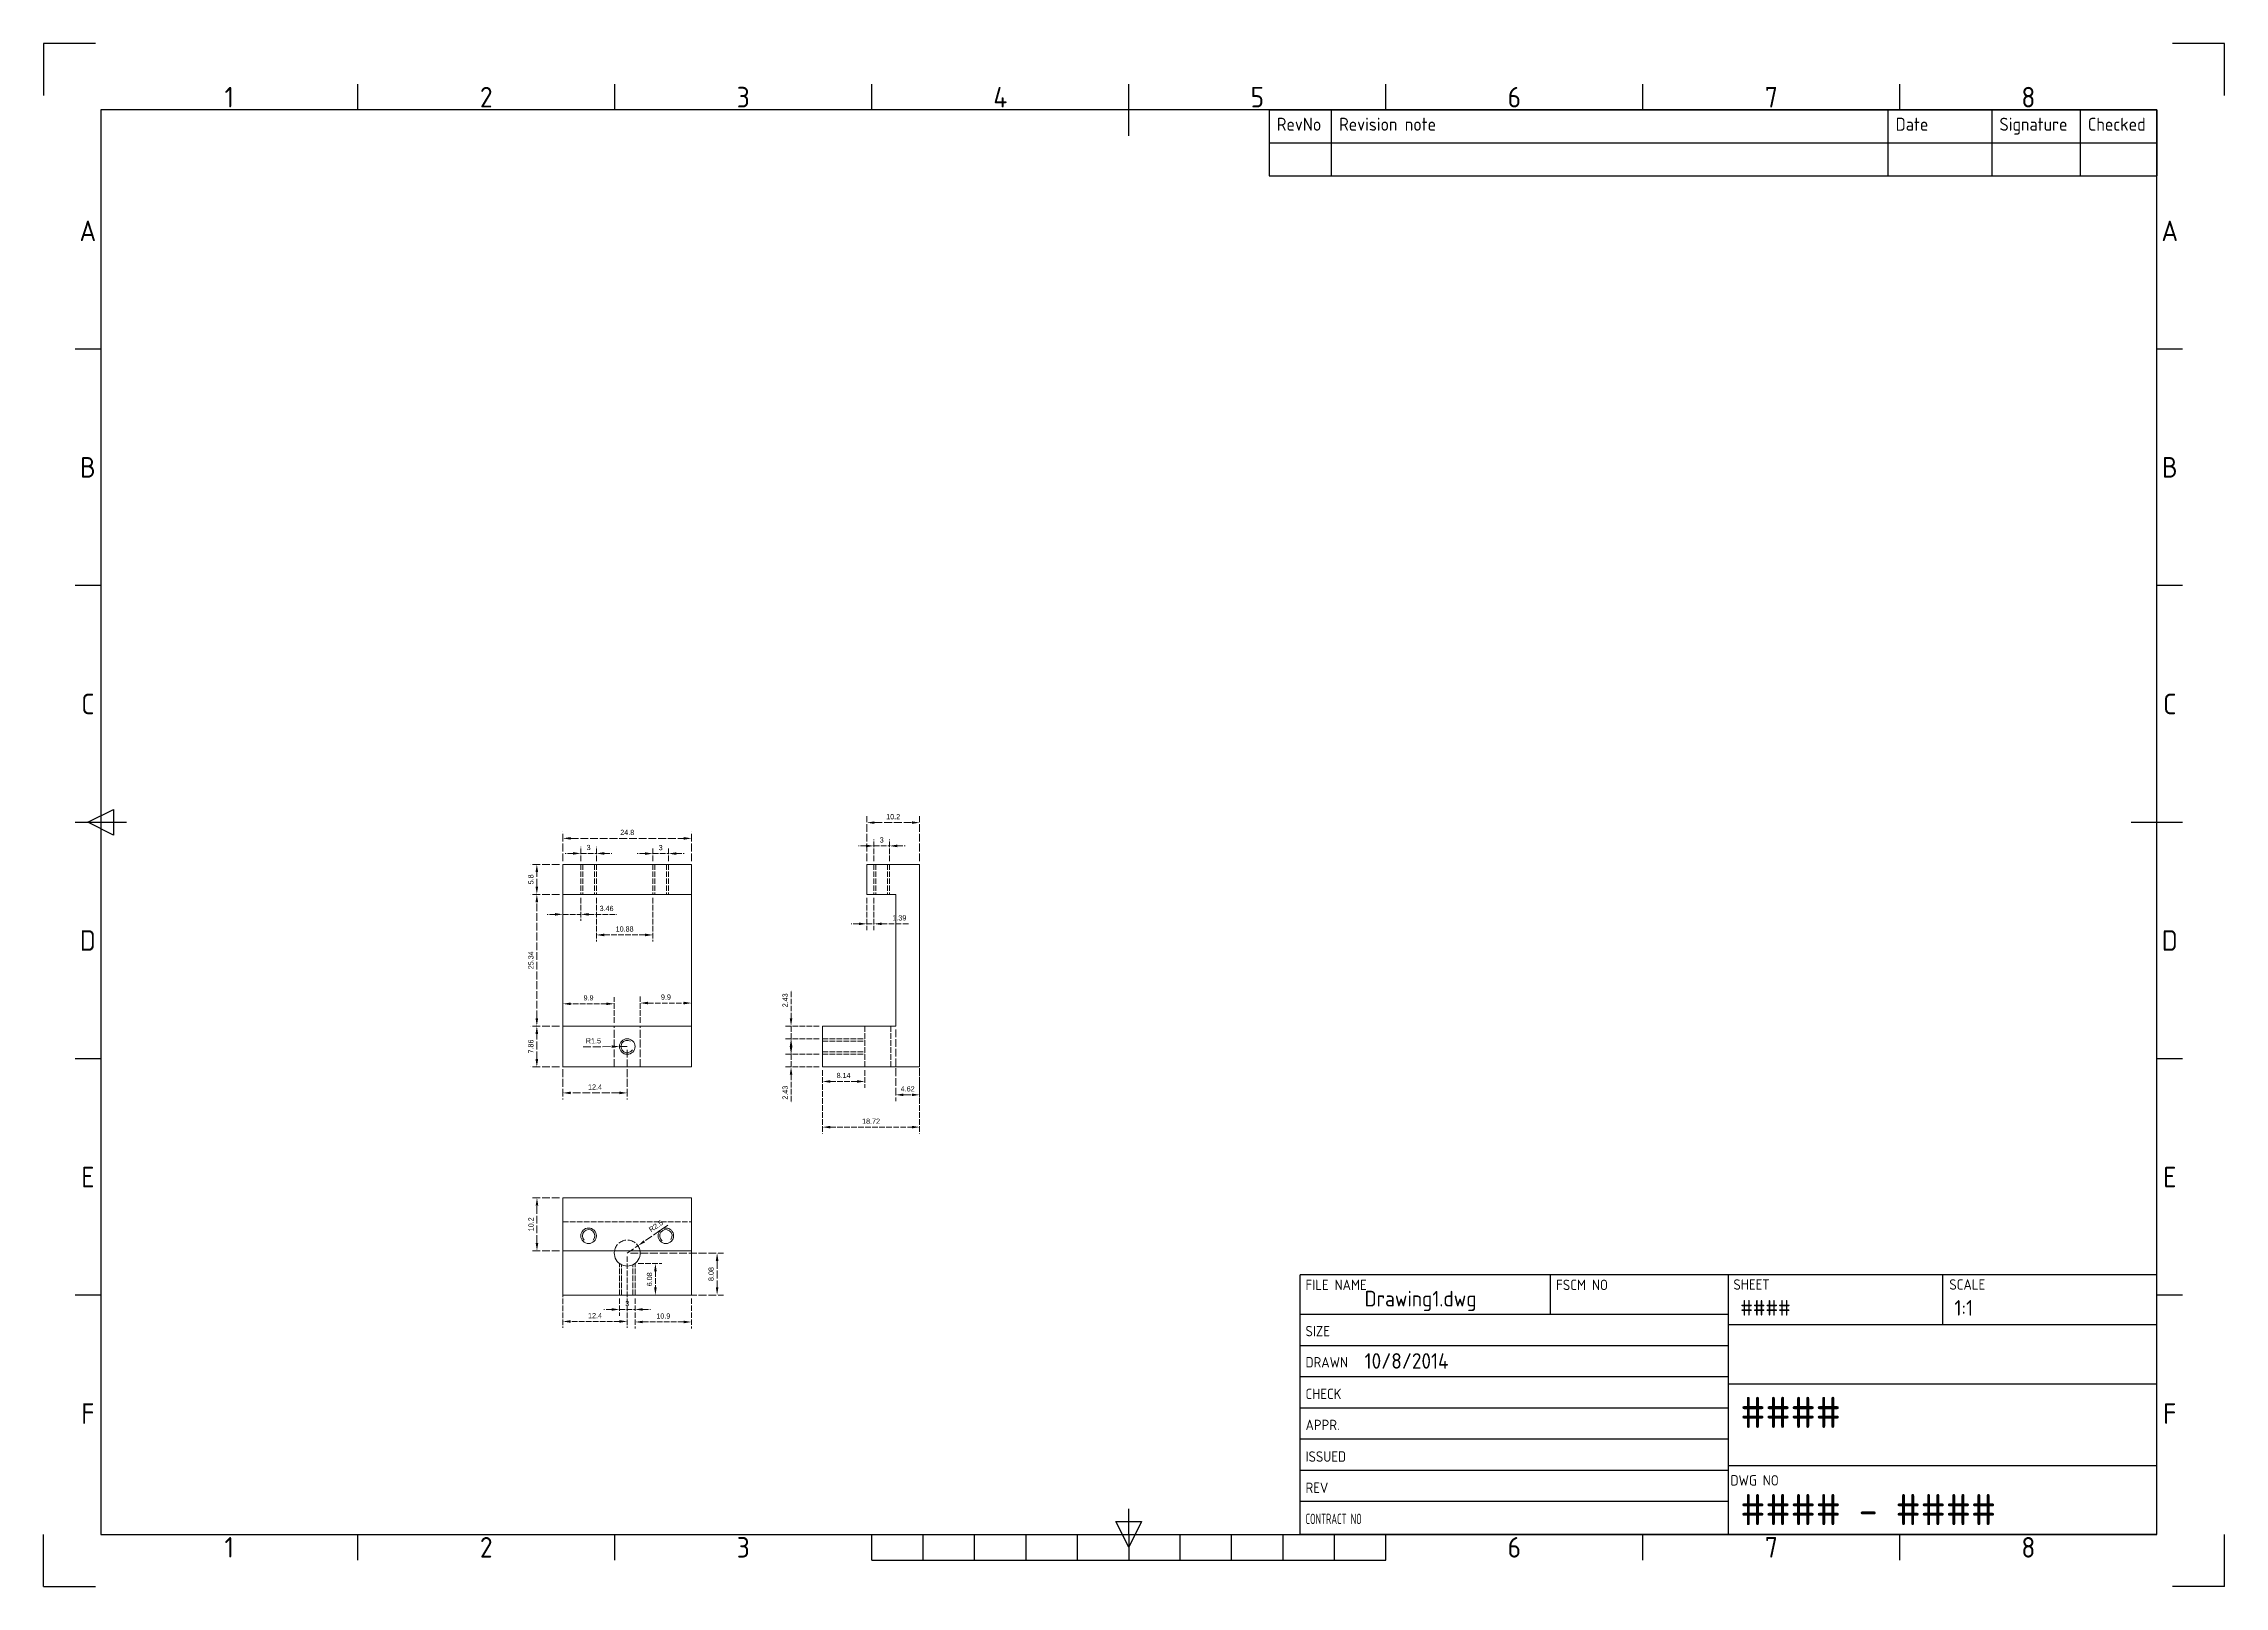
# Paper-space layout 'ISO A3 Title Block' of a CAD drawing. Header units: millimetres. Extents: x 0 to 420, y 0 to 297.
import ezdxf
from ezdxf.enums import TextEntityAlignment as Align

# ---------------------------------------------------------------- set-up
doc = ezdxf.new("R2010")
doc.units = ezdxf.units.MM
doc.header["$LTSCALE"] = 0.5
doc.linetypes.add('ACAD_ISO02W100', pattern=[15, 12, -3])
doc.layers.add('Dimensions', color=7, linetype='Continuous')
doc.layers.add('Title Block', color=7, linetype='Continuous')
doc.styles.add('ACISOTS', font='isocp.shx', dxfattribs={"height": 1})
doc.styles.add('Dimensions', font='.Helvetica Neue Desk UI.ttf')
doc.styles.add('ISO Proportional', font='isocp.shx')
doc.dimstyles.new('ISO-25', dxfattribs={"dimtxt": 1, "dimasz": 1.5, "dimexe": 1.25, "dimexo": 0.625, "dimtad": 1, "dimdsep": 46, "dimtxsty": 'Dimensions', "dimcen": 2.5, "dimclrd": 5, "dimclre": 5, "dimadec": 0, "dimazin": 0, "dimtfac": 1, "dimtmove": 0, "dimatfit": 3, "dimfxl": 1, "dimlwd": 9, "dimlwe": 9, "dimarcsym": 0})

psp = doc.layouts.new('ISO A3 Title Block')

# ---------------------------------------------------------------- blocks, each defined once
blk = doc.blocks.new('*T3')
at = {"layer": 'Title Block', "color": 0, "lineweight": -2}
for p, q in [((0, 0), (12, 0)), ((0, 0), (0, -6.33)), ((12, 0), (119.19, 0)), ((12, 0), (12, -6.33)), ((119.19, 0), (139.19, 0)), ((119.19, 0), (119.19, -6.33)), ((139.19, 0), (156.21, 0)), ((139.19, 0), (139.19, -6.33)), ((156.21, 0), (171, 0)), ((156.21, 0), (156.21, -6.33)), ((171, 0), (171, -6.33)), ((0, -6.33), (12, -6.33)), ((0, -6.33), (0, -12.67)), ((12, -6.33), (119.19, -6.33)), ((12, -6.33), (12, -12.67)), ((119.19, -6.33), (139.19, -6.33)), ((119.19, -6.33), (119.19, -12.67)), ((139.19, -6.33), (156.21, -6.33)), ((139.19, -6.33), (139.19, -12.67)), ((156.21, -6.33), (171, -6.33)), ((156.21, -6.33), (156.21, -12.67)), ((171, -6.33), (171, -12.67)), ((0, -12.67), (12, -12.67)), ((12, -12.67), (119.19, -12.67)), ((119.19, -12.67), (139.19, -12.67)), ((139.19, -12.67), (156.21, -12.67)), ((156.21, -12.67), (171, -12.67))]:
    blk.add_line(p, q, dxfattribs=at)
at = {"layer": 'Title Block', "color": 0, "char_height": 2.5, "attachment_point": 1, "style": 'ISO Proportional'}
for s, insert, width in [('RevNo', (1.5, -1.5), 9), ('Revision note', (13.5, -1.5), 104.1871), ('Date', (120.69, -1.5), 17), ('Signature', (140.69, -1.5), 14.0204), ('Checked', (157.71, -1.5), 11.7925)]:
    blk.add_mtext(s, dxfattribs=dict(at, insert=insert, width=width))
blk = doc.blocks.new('Title Block')
at = {"layer": 'Title Block'}
for p, q in [((0, 297), (0, 287)), ((10, 297), (0, 297)), ((420, 297), (410, 297)), ((420, 287), (420, 297)), ((60.5, 284.23), (60.5, 289.18)), ((110, 284.23), (110, 289.18)), ((159.5, 284.23), (159.5, 289.18)), ((209, 279.28), (209, 289.18)), ((258.5, 284.23), (258.5, 289.18)), ((308, 284.23), (308, 289.18)), ((357.5, 284.23), (357.5, 289.18)), ((407, 284.23), (11, 284.23)), ((11, 284.23), (11, 10)), ((407, 10), (407, 284.23)), ((11, 238.19), (6.05, 238.19)), ((411.95, 238.19), (407, 238.19)), ((11, 192.66), (6.05, 192.66)), ((411.95, 192.66), (407, 192.66)), ((6.05, 147.12), (15.95, 147.12)), ((8.52, 147.12), (13.47, 149.59)), ((13.47, 144.64), (8.52, 147.12)), ((13.47, 149.59), (13.47, 144.64)), ((402.05, 147.12), (411.95, 147.12)), ((11, 101.58), (6.05, 101.58)), ((411.95, 101.58), (407, 101.58)), ((407, 60), (242, 60)), ((242, 10), (242, 60)), ((290.14, 60), (290.14, 52.38)), ((324.5, 10), (324.5, 60)), ((365.75, 50.35), (365.75, 60)), ((407, 10), (407, 60)), ((11, 56.03), (6.05, 56.03)), ((411.95, 56.03), (407, 56.03)), ((242, 52.38), (324.5, 52.38)), ((242, 46.38), (324.5, 46.38)), ((407, 50.35), (324.5, 50.35)), ((242, 40.38), (324.5, 40.38)), ((324.5, 39.01), (407, 39.01)), ((242, 34.38), (324.5, 34.38)), ((242, 28.38), (324.5, 28.38)), ((242, 22.38), (324.5, 22.38)), ((324.5, 23.29), (407, 23.29)), ((209, 10), (209, 14.95)), ((242, 16.38), (324.5, 16.38)), ((0, 0), (0, 10)), ((11, 10), (407, 10)), ((60.5, 5.05), (60.5, 10)), ((110, 5.05), (110, 10)), ((159.5, 5.05), (159.5, 10)), ((169.4, 5.05), (169.4, 10)), ((179.3, 5.05), (179.3, 10)), ((189.2, 5.05), (189.2, 10)), ((199.1, 5.05), (199.1, 10)), ((206.53, 12.47), (211.47, 12.47)), ((209, 7.52), (206.53, 12.47)), ((211.47, 12.47), (209, 7.52)), ((209, 10), (209, 5.05)), ((218.9, 5.05), (218.9, 10)), ((228.8, 5.05), (228.8, 10)), ((238.7, 5.05), (238.7, 10)), ((407, 10), (242, 10)), ((248.6, 5.05), (248.6, 10)), ((258.5, 5.05), (258.5, 10)), ((308, 5.05), (308, 10)), ((357.5, 5.05), (357.5, 10)), ((420, 0), (420, 10)), ((159.5, 5.05), (258.5, 5.05)), ((0, 0), (10, 0)), ((420, 0), (410, 0))]:
    blk.add_line(p, q, dxfattribs=at)
blk.add_blockref('*T3', (236, 284.23))
at = {"layer": 'Title Block', "style": 'ISO Proportional'}
for s, p in [('1', (35.75, 286.7)), ('2', (85.25, 286.7)), ('3', (134.75, 286.7)), ('4', (184.25, 286.7)), ('5', (233.75, 286.7)), ('6', (283.25, 286.7)), ('7', (332.75, 286.7)), ('8', (382.25, 286.7)), ('A', (8.52, 260.96)), ('A', (409.48, 260.96)), ('B', (8.52, 215.43)), ('B', (409.48, 215.43)), ('C', (8.52, 169.88)), ('C', (409.48, 169.88)), ('D', (8.52, 124.34)), ('D', (409.48, 124.34)), ('E', (8.52, 78.8)), ('E', (409.48, 78.8)), ('F', (8.52, 33.27)), ('F', (409.48, 33.27)), ('1', (35.75, 7.52)), ('2', (85.25, 7.52)), ('3', (134.75, 7.52)), ('6', (283.25, 7.52)), ('7', (332.75, 7.52)), ('8', (382.25, 7.52))]:
    blk.add_text(s, height=3.96, dxfattribs=at).set_placement(p, align=Align.MIDDLE)
at = {"layer": 'Title Block', "lineweight": 25, "style": 'ACISOTS'}
for s, p in [('FILE NAME', (243.03, 57.04)), ('FSCM NO', (291.3, 57.04)), ('SHEET', (325.45, 57.11)), ('SCALE', (367.03, 57.11)), ('SIZE', (243.03, 48.14)), ('DRAWN', (243.03, 42.14)), ('CHECK', (243.03, 36.05)), ('APPR.', (243.03, 30.08)), ('ISSUED', (243.03, 23.99)), ('REV', (243.03, 17.99))]:
    blk.add_text(s, height=2, dxfattribs=at).set_placement(p)
at = {"layer": 'Title Block', "lineweight": 25, "style": 'ACISOTS', "width": 0.683519}
blk.add_text('CONTRACT NO', height=2, dxfattribs=at).set_placement((243.03, 11.99))
at = {"layer": 'Title Block', "insert": (324.88, 21.41), "char_height": 2, "width": 8.8, "attachment_point": 1, "style": 'ACISOTS'}
blk.add_mtext('DWG NO', dxfattribs=at)
at = {"layer": 'Title Block', "lineweight": 35, "style": 'ACISOTS'}
for tag, p, height in [('FILE_NAME', (254.41, 53.9), 3), ('FSCM_NO', (293.68, 53.04), 3), ('SHEET', (326.77, 52.11), 3), ('SCALE', (368.02, 52.11), 3), ('SIZE', (254.7, 48.23), 3), ('DESIGN_ACTIVITY', (328.79, 43.14), 3.5), ('CHECK_DATE', (254.41, 41.9), 3), ('CHECK_DATE', (254.7, 36.14), 3), ('CHECKED_BY', (277.96, 36.14), 3), ('SHEETNAME', (326.77, 30.48), 6), ('APPROVAL_DATE', (254.7, 30.17), 3), ('APPROVED_BY', (277.96, 30.17), 3), ('ISSUE_DATE', (254.7, 24.08), 3), ('ISSUED_BY', (277.96, 24.08), 3), ('DRAWING_SUBTITLE', (328.79, 25.44), 3), ('REVISION', (254.7, 18.08), 3), ('SHEETNUMBER-NAME', (326.77, 11.76), 6), ('CONTRACT_NO', (254.7, 12.08), 3.5)]:
    blk.add_attdef(tag, p, '', height=height, dxfattribs=at)
blk = doc.blocks.new('*D5')
at = {"layer": 'Defpoints', "color": 0, "linetype": 'ACAD_ISO02W100', "lineweight": 25, "ltscale": 0.25, "transparency": 16777216}
for p in [(124.8, 144), (100, 139), (124.8, 139)]:
    blk.add_point(p, dxfattribs=at)
at = {"layer": 'Dimensions', "color": 5, "linetype": 'ACAD_ISO02W100', "lineweight": 9, "ltscale": 0.25, "transparency": 16777216}
for p, q in [((100, 139.62), (100, 145.25)), ((101.5, 144), (123.3, 144)), ((124.8, 139.62), (124.8, 145.25))]:
    blk.add_line(p, q, dxfattribs=at)
at = {"layer": 'Dimensions', "color": 5, "linetype": 'ACAD_ISO02W100', "lineweight": 25, "ltscale": 0.25, "transparency": 16777216}
for points in [[(101.5, 144.25), (101.5, 143.75), (100, 144)], [(123.3, 144.25), (123.3, 143.75), (124.8, 144)]]:
    blk.add_solid(points, dxfattribs=at)
at = {"layer": 'Dimensions', "color": 0, "linetype": 'ACAD_ISO02W100', "lineweight": 15, "ltscale": 0.25, "transparency": 16777216, "insert": (112.4, 145.14), "char_height": 1, "attachment_point": 5, "style": 'Dimensions'}
blk.add_mtext('24.8', dxfattribs=at)
blk = doc.blocks.new('*D6')
at = {"layer": 'Defpoints', "color": 0, "linetype": 'ACAD_ISO02W100', "lineweight": 18, "ltscale": 0.25, "transparency": 16777216}
for p in [(110.9, 103.92), (112.4, 103.93)]:
    blk.add_point(p, dxfattribs=at)
at = {"layer": 'Dimensions', "color": 5, "linetype": 'ACAD_ISO02W100', "lineweight": 9, "ltscale": 0.25, "transparency": 16777216}
for p, q in [((103.91, 103.86), (109.4, 103.91)), ((112.4, 103.93), (110.9, 103.92))]:
    blk.add_line(p, q, dxfattribs=at)
at = {"layer": 'Dimensions', "color": 5, "linetype": 'ACAD_ISO02W100', "lineweight": 18, "ltscale": 0.25, "transparency": 16777216}
blk.add_solid([(109.4, 104.16), (109.4, 103.66), (110.9, 103.92)], dxfattribs=at)
at = {"layer": 'Dimensions', "color": 0, "linetype": 'ACAD_ISO02W100', "lineweight": 15, "ltscale": 0.25, "transparency": 16777216, "insert": (105.89, 105.02), "char_height": 1, "attachment_point": 5, "rotation": 0.4644, "style": 'Dimensions'}
blk.add_mtext('R1.5', dxfattribs=at)
blk = doc.blocks.new('*D7')
at = {"layer": 'Defpoints', "color": 0, "linetype": 'ACAD_ISO02W100', "lineweight": 25, "ltscale": 0.25, "transparency": 16777216}
for p in [(94.99, 139), (100, 139), (100, 133.2)]:
    blk.add_point(p, dxfattribs=at)
at = {"layer": 'Dimensions', "color": 5, "linetype": 'ACAD_ISO02W100', "lineweight": 9, "ltscale": 0.25, "transparency": 16777216}
for p, q in [((99.38, 139), (93.74, 139)), ((94.99, 134.7), (94.99, 137.5)), ((99.38, 133.2), (93.74, 133.2))]:
    blk.add_line(p, q, dxfattribs=at)
at = {"layer": 'Dimensions', "color": 5, "linetype": 'ACAD_ISO02W100', "lineweight": 25, "ltscale": 0.25, "transparency": 16777216}
for points in [[(94.74, 137.5), (95.24, 137.5), (94.99, 139)], [(94.74, 134.7), (95.24, 134.7), (94.99, 133.2)]]:
    blk.add_solid(points, dxfattribs=at)
at = {"layer": 'Dimensions', "color": 0, "linetype": 'ACAD_ISO02W100', "lineweight": 15, "ltscale": 0.25, "transparency": 16777216, "insert": (93.85, 136.1), "char_height": 1, "attachment_point": 5, "rotation": 90, "style": 'Dimensions'}
blk.add_mtext('5.8', dxfattribs=at)
blk = doc.blocks.new('*D8')
at = {"layer": 'Defpoints', "color": 0, "linetype": 'ACAD_ISO02W100', "lineweight": 25, "ltscale": 0.25, "transparency": 16777216}
for p in [(94.99, 133.2), (100, 133.2), (100, 107.86)]:
    blk.add_point(p, dxfattribs=at)
at = {"layer": 'Dimensions', "color": 5, "linetype": 'ACAD_ISO02W100', "lineweight": 9, "ltscale": 0.25, "transparency": 16777216}
for p, q in [((99.38, 133.2), (93.74, 133.2)), ((94.99, 109.36), (94.99, 131.7)), ((99.38, 107.86), (93.74, 107.86))]:
    blk.add_line(p, q, dxfattribs=at)
at = {"layer": 'Dimensions', "color": 5, "linetype": 'ACAD_ISO02W100', "lineweight": 25, "ltscale": 0.25, "transparency": 16777216}
for points in [[(94.74, 131.7), (95.24, 131.7), (94.99, 133.2)], [(94.74, 109.36), (95.24, 109.36), (94.99, 107.86)]]:
    blk.add_solid(points, dxfattribs=at)
at = {"layer": 'Dimensions', "color": 0, "linetype": 'ACAD_ISO02W100', "lineweight": 15, "ltscale": 0.25, "transparency": 16777216, "insert": (93.85, 120.53), "char_height": 1, "attachment_point": 5, "rotation": 90, "style": 'Dimensions'}
blk.add_mtext('25.34', dxfattribs=at)
blk = doc.blocks.new('*D9')
at = {"layer": 'Defpoints', "color": 0, "linetype": 'ACAD_ISO02W100', "lineweight": 25, "ltscale": 0.25, "transparency": 16777216}
for p in [(94.99, 107.86), (100, 107.86), (100, 100)]:
    blk.add_point(p, dxfattribs=at)
at = {"layer": 'Dimensions', "color": 5, "linetype": 'ACAD_ISO02W100', "lineweight": 9, "ltscale": 0.25, "transparency": 16777216}
for p, q in [((99.38, 107.86), (93.74, 107.86)), ((94.99, 101.5), (94.99, 106.36)), ((99.38, 100), (93.74, 100))]:
    blk.add_line(p, q, dxfattribs=at)
at = {"layer": 'Dimensions', "color": 5, "linetype": 'ACAD_ISO02W100', "lineweight": 25, "ltscale": 0.25, "transparency": 16777216}
for points in [[(94.74, 106.36), (95.24, 106.36), (94.99, 107.86)], [(94.74, 101.5), (95.24, 101.5), (94.99, 100)]]:
    blk.add_solid(points, dxfattribs=at)
at = {"layer": 'Dimensions', "color": 0, "linetype": 'ACAD_ISO02W100', "lineweight": 15, "ltscale": 0.25, "transparency": 16777216, "insert": (93.85, 103.93), "char_height": 1, "attachment_point": 5, "rotation": 90, "style": 'Dimensions'}
blk.add_mtext('7.86', dxfattribs=at)
blk = doc.blocks.new('*D10')
at = {"layer": 'Defpoints', "color": 0, "linetype": 'ACAD_ISO02W100', "lineweight": 25, "ltscale": 0.25, "transparency": 16777216}
for p in [(100, 103.93), (112.4, 103.93), (100, 95)]:
    blk.add_point(p, dxfattribs=at)
at = {"layer": 'Dimensions', "color": 5, "linetype": 'ACAD_ISO02W100', "lineweight": 9, "ltscale": 0.25, "transparency": 16777216}
for p, q in [((100, 103.31), (100, 93.75)), ((112.4, 103.31), (112.4, 93.75)), ((110.9, 95), (101.5, 95))]:
    blk.add_line(p, q, dxfattribs=at)
at = {"layer": 'Dimensions', "color": 5, "linetype": 'ACAD_ISO02W100', "lineweight": 25, "ltscale": 0.25, "transparency": 16777216}
for points in [[(101.5, 95.25), (101.5, 94.75), (100, 95)], [(110.9, 95.25), (110.9, 94.75), (112.4, 95)]]:
    blk.add_solid(points, dxfattribs=at)
at = {"layer": 'Dimensions', "color": 0, "linetype": 'ACAD_ISO02W100', "lineweight": 15, "ltscale": 0.25, "transparency": 16777216, "insert": (106.2, 96.13), "char_height": 1, "attachment_point": 5, "style": 'Dimensions'}
blk.add_mtext('12.4', dxfattribs=at)
blk = doc.blocks.new('*D14')
at = {"layer": 'Defpoints', "color": 0, "linetype": 'ACAD_ISO02W100', "lineweight": 25, "ltscale": 0.25, "transparency": 16777216}
for p in [(95.02, 74.8), (100, 74.8), (100, 64.6)]:
    blk.add_point(p, dxfattribs=at)
at = {"layer": 'Dimensions', "color": 5, "linetype": 'ACAD_ISO02W100', "lineweight": 9, "ltscale": 0.25, "transparency": 16777216}
for p, q in [((99.38, 74.8), (93.77, 74.8)), ((95.02, 66.1), (95.02, 73.3)), ((99.38, 64.6), (93.77, 64.6))]:
    blk.add_line(p, q, dxfattribs=at)
at = {"layer": 'Dimensions', "color": 5, "linetype": 'ACAD_ISO02W100', "lineweight": 25, "ltscale": 0.25, "transparency": 16777216}
for points in [[(94.77, 73.3), (95.27, 73.3), (95.02, 74.8)], [(94.77, 66.1), (95.27, 66.1), (95.02, 64.6)]]:
    blk.add_solid(points, dxfattribs=at)
at = {"layer": 'Dimensions', "color": 0, "linetype": 'ACAD_ISO02W100', "lineweight": 15, "ltscale": 0.25, "transparency": 16777216, "insert": (93.87, 69.7), "char_height": 1, "attachment_point": 5, "rotation": 90, "style": 'Dimensions'}
blk.add_mtext('10.2', dxfattribs=at)
blk = doc.blocks.new('*D16')
at = {"layer": 'Defpoints', "color": 0, "linetype": 'ACAD_ISO02W100', "lineweight": 25, "ltscale": 0.25, "transparency": 16777216}
for p in [(112.4, 64.16), (114.46, 65.58)]:
    blk.add_point(p, dxfattribs=at)
at = {"layer": 'Dimensions', "color": 5, "linetype": 'ACAD_ISO02W100', "lineweight": 9, "ltscale": 0.25, "transparency": 16777216}
for p, q in [((120.22, 69.55), (115.69, 66.43)), ((112.4, 64.16), (114.46, 65.58))]:
    blk.add_line(p, q, dxfattribs=at)
at = {"layer": 'Dimensions', "color": 5, "linetype": 'ACAD_ISO02W100', "lineweight": 25, "ltscale": 0.25, "transparency": 16777216}
blk.add_solid([(115.55, 66.64), (115.84, 66.22), (114.46, 65.58)], dxfattribs=at)
at = {"layer": 'Dimensions', "color": 0, "linetype": 'ACAD_ISO02W100', "lineweight": 15, "ltscale": 0.25, "transparency": 16777216, "insert": (117.93, 69.36), "char_height": 1, "attachment_point": 5, "rotation": 34.5697, "style": 'Dimensions'}
blk.add_mtext('R2.5', dxfattribs=at)
blk = doc.blocks.new('*D17')
at = {"layer": 'Defpoints', "color": 0, "linetype": 'ACAD_ISO02W100', "lineweight": 18, "ltscale": 0.25, "transparency": 16777216}
for p in [(168.72, 147.03), (158.52, 139), (168.72, 139)]:
    blk.add_point(p, dxfattribs=at)
at = {"layer": 'Dimensions', "color": 5, "linetype": 'ACAD_ISO02W100', "lineweight": 9, "ltscale": 0.25, "transparency": 16777216}
for p, q in [((158.52, 139.62), (158.52, 148.28)), ((160.02, 147.03), (167.22, 147.03)), ((168.72, 139.62), (168.72, 148.28))]:
    blk.add_line(p, q, dxfattribs=at)
at = {"layer": 'Dimensions', "color": 5, "linetype": 'ACAD_ISO02W100', "lineweight": 18, "ltscale": 0.25, "transparency": 16777216}
for points in [[(160.02, 147.28), (160.02, 146.78), (158.52, 147.03)], [(167.22, 147.28), (167.22, 146.78), (168.72, 147.03)]]:
    blk.add_solid(points, dxfattribs=at)
at = {"layer": 'Dimensions', "color": 0, "linetype": 'ACAD_ISO02W100', "lineweight": 15, "ltscale": 0.25, "transparency": 16777216, "insert": (163.62, 148.17), "char_height": 1, "attachment_point": 5, "style": 'Dimensions'}
blk.add_mtext('10.2', dxfattribs=at)
blk = doc.blocks.new('*D18')
at = {"layer": 'Defpoints', "color": 0, "linetype": 'ACAD_ISO02W100', "lineweight": 25, "ltscale": 0.25, "transparency": 16777216}
for p in [(164.1, 107.86), (168.72, 107.86), (168.72, 94.63)]:
    blk.add_point(p, dxfattribs=at)
at = {"layer": 'Dimensions', "color": 5, "linetype": 'ACAD_ISO02W100', "lineweight": 9, "ltscale": 0.25, "transparency": 16777216}
for p, q in [((164.1, 107.23), (164.1, 93.38)), ((168.72, 107.23), (168.72, 93.38)), ((165.6, 94.63), (167.22, 94.63))]:
    blk.add_line(p, q, dxfattribs=at)
at = {"layer": 'Dimensions', "color": 5, "linetype": 'ACAD_ISO02W100', "lineweight": 25, "ltscale": 0.25, "transparency": 16777216}
for points in [[(165.6, 94.88), (165.6, 94.38), (164.1, 94.63)], [(167.22, 94.88), (167.22, 94.38), (168.72, 94.63)]]:
    blk.add_solid(points, dxfattribs=at)
at = {"layer": 'Dimensions', "color": 0, "linetype": 'ACAD_ISO02W100', "lineweight": 15, "ltscale": 0.25, "transparency": 16777216, "insert": (166.41, 95.77), "char_height": 1, "attachment_point": 5, "style": 'Dimensions'}
blk.add_mtext('4.62', dxfattribs=at)
blk = doc.blocks.new('*D19')
at = {"layer": 'Defpoints', "color": 0, "linetype": 'ACAD_ISO02W100', "lineweight": 25, "ltscale": 0.25, "transparency": 16777216}
for p in [(112.4, 64.16), (112.4, 56.08), (129.71, 56.08)]:
    blk.add_point(p, dxfattribs=at)
at = {"layer": 'Dimensions', "color": 5, "linetype": 'ACAD_ISO02W100', "lineweight": 9, "ltscale": 0.25, "transparency": 16777216}
for p, q in [((113.03, 64.16), (130.96, 64.16)), ((129.71, 62.66), (129.71, 57.58)), ((113.03, 56.08), (130.96, 56.08))]:
    blk.add_line(p, q, dxfattribs=at)
at = {"layer": 'Dimensions', "color": 5, "linetype": 'ACAD_ISO02W100', "lineweight": 25, "ltscale": 0.25, "transparency": 16777216}
for points in [[(129.46, 62.66), (129.96, 62.66), (129.71, 64.16)], [(129.46, 57.58), (129.96, 57.58), (129.71, 56.08)]]:
    blk.add_solid(points, dxfattribs=at)
at = {"layer": 'Dimensions', "color": 0, "linetype": 'ACAD_ISO02W100', "lineweight": 15, "ltscale": 0.25, "transparency": 16777216, "insert": (128.56, 60.12), "char_height": 1, "attachment_point": 5, "rotation": 90, "style": 'Dimensions'}
blk.add_mtext('8.08', dxfattribs=at)
blk = doc.blocks.new('*D21')
at = {"layer": 'Defpoints', "color": 0, "linetype": 'ACAD_ISO02W100', "lineweight": 18, "ltscale": 0.18, "transparency": 16777216}
for p in [(100, 64.16), (112.4, 64.16), (100, 51)]:
    blk.add_point(p, dxfattribs=at)
at = {"layer": 'Dimensions', "color": 5, "linetype": 'ACAD_ISO02W100', "lineweight": 9, "ltscale": 0.18, "transparency": 16777216}
for p, q in [((100, 63.53), (100, 49.75)), ((112.4, 63.53), (112.4, 49.75)), ((110.9, 51), (101.5, 51))]:
    blk.add_line(p, q, dxfattribs=at)
at = {"layer": 'Dimensions', "color": 5, "linetype": 'ACAD_ISO02W100', "lineweight": 18, "ltscale": 0.18, "transparency": 16777216}
for points in [[(101.5, 51.25), (101.5, 50.75), (100, 51)], [(110.9, 51.25), (110.9, 50.75), (112.4, 51)]]:
    blk.add_solid(points, dxfattribs=at)
at = {"layer": 'Dimensions', "color": 0, "linetype": 'ACAD_ISO02W100', "lineweight": 18, "ltscale": 0.18, "transparency": 16777216, "insert": (106.2, 52.12), "char_height": 1, "attachment_point": 5, "style": 'Dimensions'}
blk.add_mtext('12.4', dxfattribs=at)
blk = doc.blocks.new('*D22')
at = {"layer": 'Defpoints', "color": 0, "linetype": 'ACAD_ISO02W100', "lineweight": 18, "ltscale": 0.18, "transparency": 16777216}
for p in [(158.52, 133.2), (159.91, 133.2), (159.91, 127.55)]:
    blk.add_point(p, dxfattribs=at)
at = {"layer": 'Dimensions', "color": 5, "linetype": 'ACAD_ISO02W100', "lineweight": 9, "ltscale": 0.18, "transparency": 16777216}
for p, q in [((158.52, 132.57), (158.52, 126.3)), ((159.91, 132.57), (159.91, 126.3)), ((157.02, 127.55), (155.52, 127.55)), ((158.52, 127.55), (159.91, 127.55)), ((161.41, 127.55), (166.71, 127.55))]:
    blk.add_line(p, q, dxfattribs=at)
at = {"layer": 'Dimensions', "color": 5, "linetype": 'ACAD_ISO02W100', "lineweight": 18, "ltscale": 0.18, "transparency": 16777216}
for points in [[(157.02, 127.8), (157.02, 127.3), (158.52, 127.55)], [(161.41, 127.8), (161.41, 127.3), (159.91, 127.55)]]:
    blk.add_solid(points, dxfattribs=at)
at = {"layer": 'Dimensions', "color": 0, "linetype": 'ACAD_ISO02W100', "lineweight": 18, "ltscale": 0.18, "transparency": 16777216, "insert": (164.81, 128.69), "char_height": 1, "attachment_point": 5, "style": 'Dimensions'}
blk.add_mtext('1.39', dxfattribs=at)
blk = doc.blocks.new('*D23')
at = {"layer": 'Defpoints', "color": 0, "linetype": 'ACAD_ISO02W100', "lineweight": 18, "ltscale": 0.18, "transparency": 16777216}
for p in [(159.91, 139), (162.91, 142.55), (162.91, 139)]:
    blk.add_point(p, dxfattribs=at)
at = {"layer": 'Dimensions', "color": 5, "linetype": 'ACAD_ISO02W100', "lineweight": 9, "ltscale": 0.18, "transparency": 16777216}
for p, q in [((159.91, 139.62), (159.91, 143.8)), ((162.91, 139.62), (162.91, 143.8)), ((158.41, 142.55), (156.91, 142.55)), ((159.91, 142.55), (162.91, 142.55)), ((164.41, 142.55), (165.91, 142.55))]:
    blk.add_line(p, q, dxfattribs=at)
at = {"layer": 'Dimensions', "color": 5, "linetype": 'ACAD_ISO02W100', "lineweight": 18, "ltscale": 0.18, "transparency": 16777216}
for points in [[(158.41, 142.8), (158.41, 142.3), (159.91, 142.55)], [(164.41, 142.8), (164.41, 142.3), (162.91, 142.55)]]:
    blk.add_solid(points, dxfattribs=at)
at = {"layer": 'Dimensions', "color": 0, "linetype": 'ACAD_ISO02W100', "lineweight": 18, "ltscale": 0.18, "transparency": 16777216, "insert": (161.41, 143.69), "char_height": 1, "attachment_point": 5, "style": 'Dimensions'}
blk.add_mtext('3', dxfattribs=at)
blk = doc.blocks.new('*D24')
at = {"layer": 'Defpoints', "color": 0, "linetype": 'ACAD_ISO02W100', "lineweight": 18, "ltscale": 0.18, "transparency": 16777216}
for p in [(100, 133.2), (103.46, 133.2), (103.46, 129.37)]:
    blk.add_point(p, dxfattribs=at)
at = {"layer": 'Dimensions', "color": 5, "linetype": 'ACAD_ISO02W100', "lineweight": 9, "ltscale": 0.18, "transparency": 16777216}
for p, q in [((100, 132.57), (100, 128.12)), ((103.46, 132.57), (103.46, 128.12)), ((98.5, 129.37), (97, 129.37)), ((100, 129.37), (103.46, 129.37)), ((104.96, 129.37), (110.37, 129.37))]:
    blk.add_line(p, q, dxfattribs=at)
at = {"layer": 'Dimensions', "color": 5, "linetype": 'ACAD_ISO02W100', "lineweight": 18, "ltscale": 0.18, "transparency": 16777216}
for points in [[(98.5, 129.62), (98.5, 129.12), (100, 129.37)], [(104.96, 129.62), (104.96, 129.12), (103.46, 129.37)]]:
    blk.add_solid(points, dxfattribs=at)
at = {"layer": 'Dimensions', "color": 0, "linetype": 'ACAD_ISO02W100', "lineweight": 18, "ltscale": 0.18, "transparency": 16777216, "insert": (108.42, 130.51), "char_height": 1, "attachment_point": 5, "style": 'Dimensions'}
blk.add_mtext('3.46', dxfattribs=at)
blk = doc.blocks.new('*D25')
at = {"layer": 'Defpoints', "color": 0, "linetype": 'ACAD_ISO02W100', "lineweight": 18, "ltscale": 0.18, "transparency": 16777216}
for p in [(106.46, 133.2), (117.34, 133.2), (117.34, 125.41)]:
    blk.add_point(p, dxfattribs=at)
at = {"layer": 'Dimensions', "color": 5, "linetype": 'ACAD_ISO02W100', "lineweight": 9, "ltscale": 0.18, "transparency": 16777216}
for p, q in [((106.46, 132.57), (106.46, 124.16)), ((117.34, 132.57), (117.34, 124.16)), ((107.96, 125.41), (115.84, 125.41))]:
    blk.add_line(p, q, dxfattribs=at)
at = {"layer": 'Dimensions', "color": 5, "linetype": 'ACAD_ISO02W100', "lineweight": 18, "ltscale": 0.18, "transparency": 16777216}
for points in [[(107.96, 125.66), (107.96, 125.16), (106.46, 125.41)], [(115.84, 125.66), (115.84, 125.16), (117.34, 125.41)]]:
    blk.add_solid(points, dxfattribs=at)
at = {"layer": 'Dimensions', "color": 0, "linetype": 'ACAD_ISO02W100', "lineweight": 18, "ltscale": 0.18, "transparency": 16777216, "insert": (111.9, 126.55), "char_height": 1, "attachment_point": 5, "style": 'Dimensions'}
blk.add_mtext('10.88', dxfattribs=at)
blk = doc.blocks.new('*D26')
at = {"layer": 'Defpoints', "color": 0, "linetype": 'ACAD_ISO02W100', "lineweight": 18, "ltscale": 0.18, "transparency": 16777216}
for p in [(117.34, 139), (120.34, 141.07), (120.34, 139)]:
    blk.add_point(p, dxfattribs=at)
at = {"layer": 'Dimensions', "color": 5, "linetype": 'ACAD_ISO02W100', "lineweight": 9, "ltscale": 0.18, "transparency": 16777216}
for p, q in [((115.84, 141.07), (114.34, 141.07)), ((117.34, 139.62), (117.34, 142.32)), ((117.34, 141.07), (120.34, 141.07)), ((120.34, 139.62), (120.34, 142.32)), ((121.84, 141.07), (123.34, 141.07))]:
    blk.add_line(p, q, dxfattribs=at)
at = {"layer": 'Dimensions', "color": 5, "linetype": 'ACAD_ISO02W100', "lineweight": 18, "ltscale": 0.18, "transparency": 16777216}
for points in [[(115.84, 141.32), (115.84, 140.82), (117.34, 141.07)], [(121.84, 141.32), (121.84, 140.82), (120.34, 141.07)]]:
    blk.add_solid(points, dxfattribs=at)
at = {"layer": 'Dimensions', "color": 0, "linetype": 'ACAD_ISO02W100', "lineweight": 18, "ltscale": 0.18, "transparency": 16777216, "insert": (118.84, 142.21), "char_height": 1, "attachment_point": 5, "style": 'Dimensions'}
blk.add_mtext('3', dxfattribs=at)
blk = doc.blocks.new('*D27')
at = {"layer": 'Defpoints', "color": 0, "linetype": 'ACAD_ISO02W100', "lineweight": 18, "ltscale": 0.18, "transparency": 16777216}
for p in [(103.46, 139), (106.46, 141.1), (106.46, 139)]:
    blk.add_point(p, dxfattribs=at)
at = {"layer": 'Dimensions', "color": 5, "linetype": 'ACAD_ISO02W100', "lineweight": 9, "ltscale": 0.18, "transparency": 16777216}
for p, q in [((101.96, 141.1), (100.46, 141.1)), ((103.46, 139.62), (103.46, 142.35)), ((103.46, 141.1), (106.46, 141.1)), ((106.46, 139.62), (106.46, 142.35)), ((107.96, 141.1), (109.46, 141.1))]:
    blk.add_line(p, q, dxfattribs=at)
at = {"layer": 'Dimensions', "color": 5, "linetype": 'ACAD_ISO02W100', "lineweight": 18, "ltscale": 0.18, "transparency": 16777216}
for points in [[(101.96, 141.35), (101.96, 140.85), (103.46, 141.1)], [(107.96, 141.35), (107.96, 140.85), (106.46, 141.1)]]:
    blk.add_solid(points, dxfattribs=at)
at = {"layer": 'Dimensions', "color": 0, "linetype": 'ACAD_ISO02W100', "lineweight": 18, "ltscale": 0.18, "transparency": 16777216, "insert": (104.96, 142.24), "char_height": 1, "attachment_point": 5, "style": 'Dimensions'}
blk.add_mtext('3', dxfattribs=at)
blk = doc.blocks.new('*D28')
at = {"layer": 'Defpoints', "color": 0, "linetype": 'ACAD_ISO02W100', "lineweight": 18, "ltscale": 0.18, "transparency": 16777216}
for p in [(143.95, 107.86), (150, 107.86), (150, 105.43)]:
    blk.add_point(p, dxfattribs=at)
at = {"layer": 'Dimensions', "color": 5, "linetype": 'ACAD_ISO02W100', "lineweight": 9, "ltscale": 0.18, "transparency": 16777216}
for p, q in [((143.95, 109.36), (143.95, 114.77)), ((149.38, 107.86), (142.7, 107.86)), ((149.38, 105.43), (142.7, 105.43)), ((143.95, 105.43), (143.95, 107.86)), ((143.95, 103.93), (143.95, 102.43))]:
    blk.add_line(p, q, dxfattribs=at)
at = {"layer": 'Dimensions', "color": 5, "linetype": 'ACAD_ISO02W100', "lineweight": 18, "ltscale": 0.18, "transparency": 16777216}
for points in [[(143.7, 109.36), (144.2, 109.36), (143.95, 107.86)], [(143.7, 103.93), (144.2, 103.93), (143.95, 105.43)]]:
    blk.add_solid(points, dxfattribs=at)
at = {"layer": 'Dimensions', "color": 0, "linetype": 'ACAD_ISO02W100', "lineweight": 18, "ltscale": 0.18, "transparency": 16777216, "insert": (142.81, 112.82), "char_height": 1, "attachment_point": 5, "rotation": 90, "style": 'Dimensions'}
blk.add_mtext('2.43', dxfattribs=at)
blk = doc.blocks.new('*D29')
at = {"layer": 'Defpoints', "color": 0, "linetype": 'ACAD_ISO02W100', "lineweight": 18, "ltscale": 0.18, "transparency": 16777216}
for p in [(150, 102.43), (143.95, 100), (150, 100)]:
    blk.add_point(p, dxfattribs=at)
at = {"layer": 'Dimensions', "color": 5, "linetype": 'ACAD_ISO02W100', "lineweight": 9, "ltscale": 0.18, "transparency": 16777216}
for p, q in [((143.95, 103.93), (143.95, 105.43)), ((149.38, 102.43), (142.7, 102.43)), ((143.95, 102.43), (143.95, 100)), ((149.38, 100), (142.7, 100)), ((143.95, 98.5), (143.95, 93.09))]:
    blk.add_line(p, q, dxfattribs=at)
at = {"layer": 'Dimensions', "color": 5, "linetype": 'ACAD_ISO02W100', "lineweight": 18, "ltscale": 0.18, "transparency": 16777216}
for points in [[(143.7, 103.93), (144.2, 103.93), (143.95, 102.43)], [(143.7, 98.5), (144.2, 98.5), (143.95, 100)]]:
    blk.add_solid(points, dxfattribs=at)
at = {"layer": 'Dimensions', "color": 0, "linetype": 'ACAD_ISO02W100', "lineweight": 18, "ltscale": 0.18, "transparency": 16777216, "insert": (142.81, 95.04), "char_height": 1, "attachment_point": 5, "rotation": 90, "style": 'Dimensions'}
blk.add_mtext('2.43', dxfattribs=at)
blk = doc.blocks.new('*D30')
at = {"layer": 'Defpoints', "color": 0, "linetype": 'ACAD_ISO02W100', "lineweight": 18, "ltscale": 0.18, "transparency": 16777216}
for p in [(113.9, 56.08), (124.8, 56.08), (124.8, 50.9)]:
    blk.add_point(p, dxfattribs=at)
at = {"layer": 'Dimensions', "color": 5, "linetype": 'ACAD_ISO02W100', "lineweight": 9, "ltscale": 0.18, "transparency": 16777216}
for p, q in [((113.9, 55.45), (113.9, 49.65)), ((124.8, 55.45), (124.8, 49.65)), ((115.4, 50.9), (123.3, 50.9))]:
    blk.add_line(p, q, dxfattribs=at)
at = {"layer": 'Dimensions', "color": 5, "linetype": 'ACAD_ISO02W100', "lineweight": 18, "ltscale": 0.18, "transparency": 16777216}
for points in [[(115.4, 51.15), (115.4, 50.65), (113.9, 50.9)], [(123.3, 51.15), (123.3, 50.65), (124.8, 50.9)]]:
    blk.add_solid(points, dxfattribs=at)
at = {"layer": 'Dimensions', "color": 0, "linetype": 'ACAD_ISO02W100', "lineweight": 18, "ltscale": 0.18, "transparency": 16777216, "insert": (119.35, 52.04), "char_height": 1, "attachment_point": 5, "style": 'Dimensions'}
blk.add_mtext('10.9', dxfattribs=at)
blk = doc.blocks.new('*D31')
at = {"layer": 'Defpoints', "color": 0, "linetype": 'ACAD_ISO02W100', "lineweight": 18, "ltscale": 0.18, "transparency": 16777216}
for p in [(110.9, 56.08), (113.9, 56.08), (113.9, 53.31)]:
    blk.add_point(p, dxfattribs=at)
at = {"layer": 'Dimensions', "color": 5, "linetype": 'ACAD_ISO02W100', "lineweight": 9, "ltscale": 0.18, "transparency": 16777216}
for p, q in [((110.9, 55.45), (110.9, 52.06)), ((113.9, 55.45), (113.9, 52.06)), ((109.4, 53.31), (107.9, 53.31)), ((110.9, 53.31), (113.9, 53.31)), ((115.4, 53.31), (116.9, 53.31))]:
    blk.add_line(p, q, dxfattribs=at)
at = {"layer": 'Dimensions', "color": 5, "linetype": 'ACAD_ISO02W100', "lineweight": 18, "ltscale": 0.18, "transparency": 16777216}
for points in [[(109.4, 53.56), (109.4, 53.06), (110.9, 53.31)], [(115.4, 53.56), (115.4, 53.06), (113.9, 53.31)]]:
    blk.add_solid(points, dxfattribs=at)
at = {"layer": 'Dimensions', "color": 0, "linetype": 'ACAD_ISO02W100', "lineweight": 18, "ltscale": 0.18, "transparency": 16777216, "insert": (112.4, 54.45), "char_height": 1, "attachment_point": 5, "style": 'Dimensions'}
blk.add_mtext('3', dxfattribs=at)
blk = doc.blocks.new('*D32')
at = {"layer": 'Defpoints', "color": 0, "linetype": 'ACAD_ISO02W100', "lineweight": 18, "ltscale": 0.18, "transparency": 16777216}
for p in [(124.8, 112.3), (114.9, 107.86), (124.8, 107.86)]:
    blk.add_point(p, dxfattribs=at)
at = {"layer": 'Dimensions', "color": 5, "linetype": 'ACAD_ISO02W100', "lineweight": 9, "ltscale": 0.18, "transparency": 16777216}
for p, q in [((114.9, 108.48), (114.9, 113.55)), ((124.8, 108.48), (124.8, 113.55)), ((116.4, 112.3), (123.3, 112.3))]:
    blk.add_line(p, q, dxfattribs=at)
at = {"layer": 'Dimensions', "color": 5, "linetype": 'ACAD_ISO02W100', "lineweight": 18, "ltscale": 0.18, "transparency": 16777216}
for points in [[(116.4, 112.55), (116.4, 112.05), (114.9, 112.3)], [(123.3, 112.55), (123.3, 112.05), (124.8, 112.3)]]:
    blk.add_solid(points, dxfattribs=at)
at = {"layer": 'Dimensions', "color": 0, "linetype": 'ACAD_ISO02W100', "lineweight": 18, "ltscale": 0.18, "transparency": 16777216, "insert": (119.85, 113.44), "char_height": 1, "attachment_point": 5, "style": 'Dimensions'}
blk.add_mtext('9.9', dxfattribs=at)
blk = doc.blocks.new('*D34')
at = {"layer": 'Defpoints', "color": 0, "linetype": 'ACAD_ISO02W100', "lineweight": 18, "ltscale": 0.18, "transparency": 16777216}
for p in [(100, 112.15), (100, 107.86), (109.9, 107.86)]:
    blk.add_point(p, dxfattribs=at)
at = {"layer": 'Dimensions', "color": 5, "linetype": 'ACAD_ISO02W100', "lineweight": 9, "ltscale": 0.18, "transparency": 16777216}
for p, q in [((100, 108.48), (100, 113.4)), ((109.9, 108.48), (109.9, 113.4)), ((108.4, 112.15), (101.5, 112.15))]:
    blk.add_line(p, q, dxfattribs=at)
at = {"layer": 'Dimensions', "color": 5, "linetype": 'ACAD_ISO02W100', "lineweight": 18, "ltscale": 0.18, "transparency": 16777216}
for points in [[(101.5, 112.4), (101.5, 111.9), (100, 112.15)], [(108.4, 112.4), (108.4, 111.9), (109.9, 112.15)]]:
    blk.add_solid(points, dxfattribs=at)
at = {"layer": 'Dimensions', "color": 0, "linetype": 'ACAD_ISO02W100', "lineweight": 18, "ltscale": 0.18, "transparency": 16777216, "insert": (104.95, 113.3), "char_height": 1, "attachment_point": 5, "style": 'Dimensions'}
blk.add_mtext('9.9', dxfattribs=at)
blk = doc.blocks.new('*D35')
at = {"layer": 'Defpoints', "color": 0, "linetype": 'ACAD_ISO02W100', "lineweight": 18, "ltscale": 0.18, "transparency": 16777216}
for p in [(113.9, 62.16), (113.49, 56.08), (117.83, 56.08)]:
    blk.add_point(p, dxfattribs=at)
at = {"layer": 'Dimensions', "color": 5, "linetype": 'ACAD_ISO02W100', "lineweight": 9, "ltscale": 0.18, "transparency": 16777216}
for p, q in [((114.53, 62.16), (119.08, 62.16)), ((117.83, 60.66), (117.83, 57.58)), ((114.11, 56.08), (119.08, 56.08))]:
    blk.add_line(p, q, dxfattribs=at)
at = {"layer": 'Dimensions', "color": 5, "linetype": 'ACAD_ISO02W100', "lineweight": 18, "ltscale": 0.18, "transparency": 16777216}
for points in [[(117.58, 60.66), (118.08, 60.66), (117.83, 62.16)], [(117.58, 57.58), (118.08, 57.58), (117.83, 56.08)]]:
    blk.add_solid(points, dxfattribs=at)
at = {"layer": 'Dimensions', "color": 0, "linetype": 'ACAD_ISO02W100', "lineweight": 18, "ltscale": 0.18, "transparency": 16777216, "insert": (116.69, 59.12), "char_height": 1, "attachment_point": 5, "rotation": 90, "style": 'Dimensions'}
blk.add_mtext('6.08', dxfattribs=at)
blk = doc.blocks.new('*D37')
at = {"layer": 'Defpoints', "color": 0, "linetype": 'ACAD_ISO02W100', "lineweight": 18, "ltscale": 0.18, "transparency": 16777216}
for p in [(150, 100), (158.14, 100), (158.14, 97.2)]:
    blk.add_point(p, dxfattribs=at)
at = {"layer": 'Dimensions', "color": 5, "linetype": 'ACAD_ISO02W100', "lineweight": 9, "ltscale": 0.18, "transparency": 16777216}
for p, q in [((150, 99.38), (150, 95.95)), ((151.5, 97.2), (156.64, 97.2)), ((158.14, 99.38), (158.14, 95.95))]:
    blk.add_line(p, q, dxfattribs=at)
at = {"layer": 'Dimensions', "color": 5, "linetype": 'ACAD_ISO02W100', "lineweight": 18, "ltscale": 0.18, "transparency": 16777216}
for points in [[(151.5, 97.45), (151.5, 96.95), (150, 97.2)], [(156.64, 97.45), (156.64, 96.95), (158.14, 97.2)]]:
    blk.add_solid(points, dxfattribs=at)
at = {"layer": 'Dimensions', "color": 0, "linetype": 'ACAD_ISO02W100', "lineweight": 18, "ltscale": 0.18, "transparency": 16777216, "insert": (154.07, 98.35), "char_height": 1, "attachment_point": 5, "style": 'Dimensions'}
blk.add_mtext('8.14', dxfattribs=at)
blk = doc.blocks.new('*D38')
at = {"layer": 'Defpoints', "color": 0, "linetype": 'ACAD_ISO02W100', "lineweight": 18, "ltscale": 0.18, "transparency": 16777216}
for p in [(150, 100), (168.72, 100), (168.72, 88.41)]:
    blk.add_point(p, dxfattribs=at)
at = {"layer": 'Dimensions', "color": 5, "linetype": 'ACAD_ISO02W100', "lineweight": 9, "ltscale": 0.18, "transparency": 16777216}
for p, q in [((150, 99.38), (150, 87.16)), ((168.72, 99.38), (168.72, 87.16)), ((151.5, 88.41), (167.22, 88.41))]:
    blk.add_line(p, q, dxfattribs=at)
at = {"layer": 'Dimensions', "color": 5, "linetype": 'ACAD_ISO02W100', "lineweight": 18, "ltscale": 0.18, "transparency": 16777216}
for points in [[(151.5, 88.66), (151.5, 88.16), (150, 88.41)], [(167.22, 88.66), (167.22, 88.16), (168.72, 88.41)]]:
    blk.add_solid(points, dxfattribs=at)
at = {"layer": 'Dimensions', "color": 0, "linetype": 'ACAD_ISO02W100', "lineweight": 18, "ltscale": 0.18, "transparency": 16777216, "insert": (159.36, 89.55), "char_height": 1, "attachment_point": 5, "style": 'Dimensions'}
blk.add_mtext('18.72', dxfattribs=at)

# ---------------------------------------------------------------- dimensions: what is measured, and where the dimension line sits
at = {"layer": 'Dimensions', "linetype": 'ACAD_ISO02W100', "lineweight": 15, "ltscale": 0.25}
for base, p1, p2, picture, middle in [((168.72, 147.029), (158.52, 139), (168.72, 139), '*D17', (163.62, 148.172)), ((124.8, 144), (100, 139), (124.8, 139), '*D5', (112.4, 145.143)), ((168.72, 94.631), (164.1, 107.86), (168.72, 107.86), '*D18', (166.41, 95.774)), ((100, 95), (112.4, 103.93), (100, 103.93), '*D10', (106.2, 96.129))]:
    dim = psp.add_linear_dim(base=base, p1=p1, p2=p2, dimstyle='ISO-25', dxfattribs=at)
    dim.commit()
    dim.dimension.update_dxf_attribs({"geometry": picture, "text_midpoint": middle})
at = {"layer": 'Dimensions', "linetype": 'ACAD_ISO02W100', "lineweight": 18, "ltscale": 0.18}
for base, p1, p2, picture, middle in [((106.46, 141.095), (103.46, 139), (106.46, 139), '*D27', (104.96, 142.238)), ((120.34, 141.067), (117.34, 139), (120.34, 139), '*D26', (118.84, 142.211)), ((162.91, 142.548), (159.91, 139), (162.91, 139), '*D23', (161.41, 143.691)), ((103.46, 129.37), (100, 133.2), (103.46, 133.2), '*D24', (108.416, 130.513)), ((117.34, 125.409), (106.46, 133.2), (117.34, 133.2), '*D25', (111.9, 126.553)), ((159.91, 127.55), (158.52, 133.2), (159.91, 133.2), '*D22', (164.81, 128.693)), ((100, 112.154), (109.9, 107.86), (100, 107.86), '*D34', (104.95, 113.297)), ((124.8, 112.299), (114.9, 107.86), (124.8, 107.86), '*D32', (119.85, 113.442)), ((158.14, 97.204), (150, 100), (158.14, 100), '*D37', (154.07, 98.347)), ((168.72, 88.409), (150, 100), (168.72, 100), '*D38', (159.36, 89.553)), ((100, 50.996), (112.4, 64.16), (100, 64.16), '*D21', (106.2, 52.125)), ((113.9, 53.306), (110.9, 56.08), (113.9, 56.08), '*D31', (112.4, 54.449)), ((124.8, 50.897), (113.9, 56.08), (124.8, 56.08), '*D30', (119.35, 52.04))]:
    dim = psp.add_linear_dim(base=base, p1=p1, p2=p2, dimstyle='ISO-25', dxfattribs=at)
    dim.commit()
    dim.dimension.update_dxf_attribs({"geometry": picture, "text_midpoint": middle})
at = {"layer": 'Dimensions', "linetype": 'ACAD_ISO02W100', "lineweight": 15, "ltscale": 0.25}
for base, p1, p2, angle, picture, middle in [((94.995, 139), (100, 133.2), (100, 139), 270, '*D7', (93.852, 136.1)), ((94.995, 133.2), (100, 107.86), (100, 133.2), 270, '*D8', (93.852, 120.53)), ((94.995, 107.86), (100, 100), (100, 107.86), 270, '*D9', (93.852, 103.93)), ((95.016, 74.8), (100, 64.6), (100, 74.8), 270, '*D14', (93.873, 69.7)), ((129.706, 56.08), (112.4, 64.16), (112.4, 56.08), 90, '*D19', (128.563, 60.12))]:
    dim = psp.add_linear_dim(base=base, p1=p1, p2=p2, angle=angle, dimstyle='ISO-25', dxfattribs=at)
    dim.commit()
    dim.dimension.update_dxf_attribs({"geometry": picture, "text_midpoint": middle})
at = {"layer": 'Dimensions', "linetype": 'ACAD_ISO02W100', "lineweight": 18, "ltscale": 0.18}
for base, p1, p2, picture, middle in [((143.954, 107.86), (150, 105.43), (150, 107.86), '*D28', (142.81, 112.816)), ((143.954, 100), (150, 102.43), (150, 100), '*D29', (142.81, 95.044)), ((117.831, 56.08), (113.9, 62.16), (113.488, 56.08), '*D35', (116.687, 59.12))]:
    dim = psp.add_linear_dim(base=base, p1=p1, p2=p2, angle=90, dimstyle='ISO-25', dxfattribs=at)
    dim.commit()
    dim.dimension.update_dxf_attribs({"geometry": picture, "text_midpoint": middle})
at = {"layer": 'Dimensions', "linetype": 'ACAD_ISO02W100', "lineweight": 15, "ltscale": 0.25}
for center, mpoint, picture, middle in [((112.4, 103.93), (110.9, 103.918), '*D6', (105.893, 105.021)), ((112.4, 64.16), (114.459, 65.579), '*D16', (117.925, 69.356))]:
    dim = psp.add_radius_dim(center=center, mpoint=mpoint, dimstyle='ISO-25', dxfattribs=at)
    dim.commit()
    dim.dimension.update_dxf_attribs({"geometry": picture, "text_midpoint": middle})

# ---------------------------------------------------------------- linework, layer by layer
at = {"lineweight": 15}
for p, q in [((100, 133.2), (100, 139)), ((100, 139), (124.8, 139)), ((124.8, 139), (124.8, 133.2)), ((168.72, 139), (158.52, 139)), ((158.52, 139), (158.52, 133.2)), ((168.72, 100), (168.72, 139)), ((100, 107.86), (100, 133.2)), ((100, 133.2), (124.8, 133.2)), ((124.8, 133.2), (124.8, 107.86)), ((158.52, 133.2), (164.1, 133.2)), ((164.1, 133.2), (164.1, 107.86)), ((124.8, 107.86), (100, 107.86)), ((100, 100), (100, 107.86)), ((124.8, 100), (124.8, 107.86)), ((164.1, 107.86), (150, 107.86)), ((150, 107.86), (150, 100)), ((100, 100), (124.8, 100)), ((150, 100), (168.72, 100))]:
    psp.add_line(p, q, dxfattribs=at)
at = {"linetype": 'ACAD_ISO02W100', "lineweight": 15, "ltscale": 0.25}
for p, q in [((109.9, 100), (109.9, 107.86)), ((114.9, 100), (114.9, 107.86))]:
    psp.add_line(p, q, dxfattribs=at)
at = {"linetype": 'Continuous', "lineweight": 15, "ltscale": 0.25}
for p, q in [((124.8, 74.8), (100, 74.8)), ((100, 74.8), (100, 64.6)), ((124.8, 74.8), (124.8, 64.6)), ((100, 64.6), (124.8, 64.6)), ((100, 56.08), (100, 64.6)), ((124.8, 64.6), (124.8, 56.08)), ((124.8, 56.08), (100, 56.08))]:
    psp.add_line(p, q, dxfattribs=at)
at = {"lineweight": 15}
psp.add_circle((112.4, 103.93), 1.5, dxfattribs=at)
at = {"linetype": 'Continuous', "lineweight": 15, "ltscale": 0.25}
psp.add_arc((112.4, 64.16), 2.5, 169.86314, 10.13686, dxfattribs=at)
at = {"linetype": 'ACAD_ISO02W100', "lineweight": 15, "ltscale": 0.25}
psp.add_arc((112.4, 64.16), 2.5, 10.13686, 169.86314, dxfattribs=at)
at = {"layer": 'Dimensions', "linetype": 'ACAD_ISO02W100', "lineweight": 15, "ltscale": 0.18}
for p, q in [((103.46, 139), (103.46, 133.2)), ((106.46, 139), (106.46, 133.2)), ((117.34, 139), (117.34, 133.2)), ((120.34, 139), (120.34, 133.2)), ((159.91, 139), (159.91, 133.2)), ((162.91, 139), (162.91, 133.2))]:
    psp.add_line(p, q, dxfattribs=at)
at = {"layer": 'Dimensions', "linetype": 'ACAD_ISO02W100', "lineweight": 9, "ltscale": 0.18}
for p, q in [((103.856, 139), (103.856, 133.2)), ((106.09, 139), (106.09, 133.2)), ((117.699, 139), (117.699, 133.2)), ((119.933, 139), (119.933, 133.2)), ((160.296, 139), (160.296, 133.2)), ((162.508, 139), (162.508, 133.2)), ((111.305, 56.08), (111.305, 61.912)), ((113.488, 56.08), (113.488, 61.909))]:
    psp.add_line(p, q, dxfattribs=at)
at = {"layer": 'Dimensions', "linetype": 'ACAD_ISO02W100', "lineweight": 18, "ltscale": 0.18}
for p, q in [((150, 105.43), (158.14, 105.43)), ((158.14, 100), (158.14, 107.86)), ((163.14, 100), (163.173, 107.86)), ((150, 104.93), (158.14, 104.93)), ((150, 102.93), (158.14, 102.93)), ((150, 102.43), (158.16, 102.43)), ((150, 102.43), (158.14, 102.43)), ((100, 70.18), (124.8, 70.18)), ((110.9, 56.08), (110.9, 62.16)), ((113.9, 56.08), (113.9, 62.16))]:
    psp.add_line(p, q, dxfattribs=at)
at = {"layer": 'Dimensions', "linetype": 'Continuous', "lineweight": 18, "ltscale": 0.18}
for centre in [(104.96, 67.49), (119.84, 67.49)]:
    psp.add_circle(centre, 1.5, dxfattribs=at)
at = {"layer": 'Dimensions', "linetype": 'Continuous', "lineweight": 9, "ltscale": 0.18}
for centre, start, end in [((112.4, 103.93), 58.26567, 328.26567), ((104.96, 67.49), 316.66127, 226.66127), ((119.84, 67.49), 323.47233, 233.47233)]:
    psp.add_arc(centre, 1.2, start, end, dxfattribs=at)
at = {"layer": 'Dimensions', "linetype": 'ACAD_ISO02W100', "lineweight": 18, "ltscale": 0.18}
psp.add_arc((112.4, 103.93), 2.009718347115232e-14, 225, 135, dxfattribs=at)

# ---------------------------------------------------------------- block references
ref = psp.add_blockref('Title Block', (0, 0))
ref.add_attrib('SHEETNAME', '####', (326.775, 30.475), dxfattribs={"layer": 'Title Block', "lineweight": 35, "height": 6, "style": 'ACISOTS'})
ref.add_attrib('SHEETNUMBER-NAME', '#### - ####', (326.775, 11.765), dxfattribs={"layer": 'Title Block', "lineweight": 35, "height": 6, "style": 'ACISOTS'})
ref.add_attrib('SCALE', '1:1', (368.025, 52.113), dxfattribs={"layer": 'Title Block', "lineweight": 35, "height": 3, "style": 'ACISOTS'})
ref.add_attrib('SHEET', '####', (326.775, 52.113), dxfattribs={"layer": 'Title Block', "lineweight": 35, "height": 3, "style": 'ACISOTS'})
ref.add_attrib('FILE_NAME', 'Drawing1.dwg', (254.412, 53.895), dxfattribs={"layer": 'Title Block', "lineweight": 35, "height": 3, "style": 'ACISOTS'})
ref.add_attrib('CHECK_DATE', '10/8/2014', (254.412, 41.895), dxfattribs={"layer": 'Title Block', "lineweight": 35, "height": 3, "style": 'ACISOTS'})

psp.set_redraw_order([(e.dxf.handle, doc.entitydb.next_handle()) for e in psp.query("TEXT MTEXT ATTDEF DIMENSION ARC_DIMENSION")])  # texts and dimensions are drawn at this point

doc.saveas('drawing.dxf')
